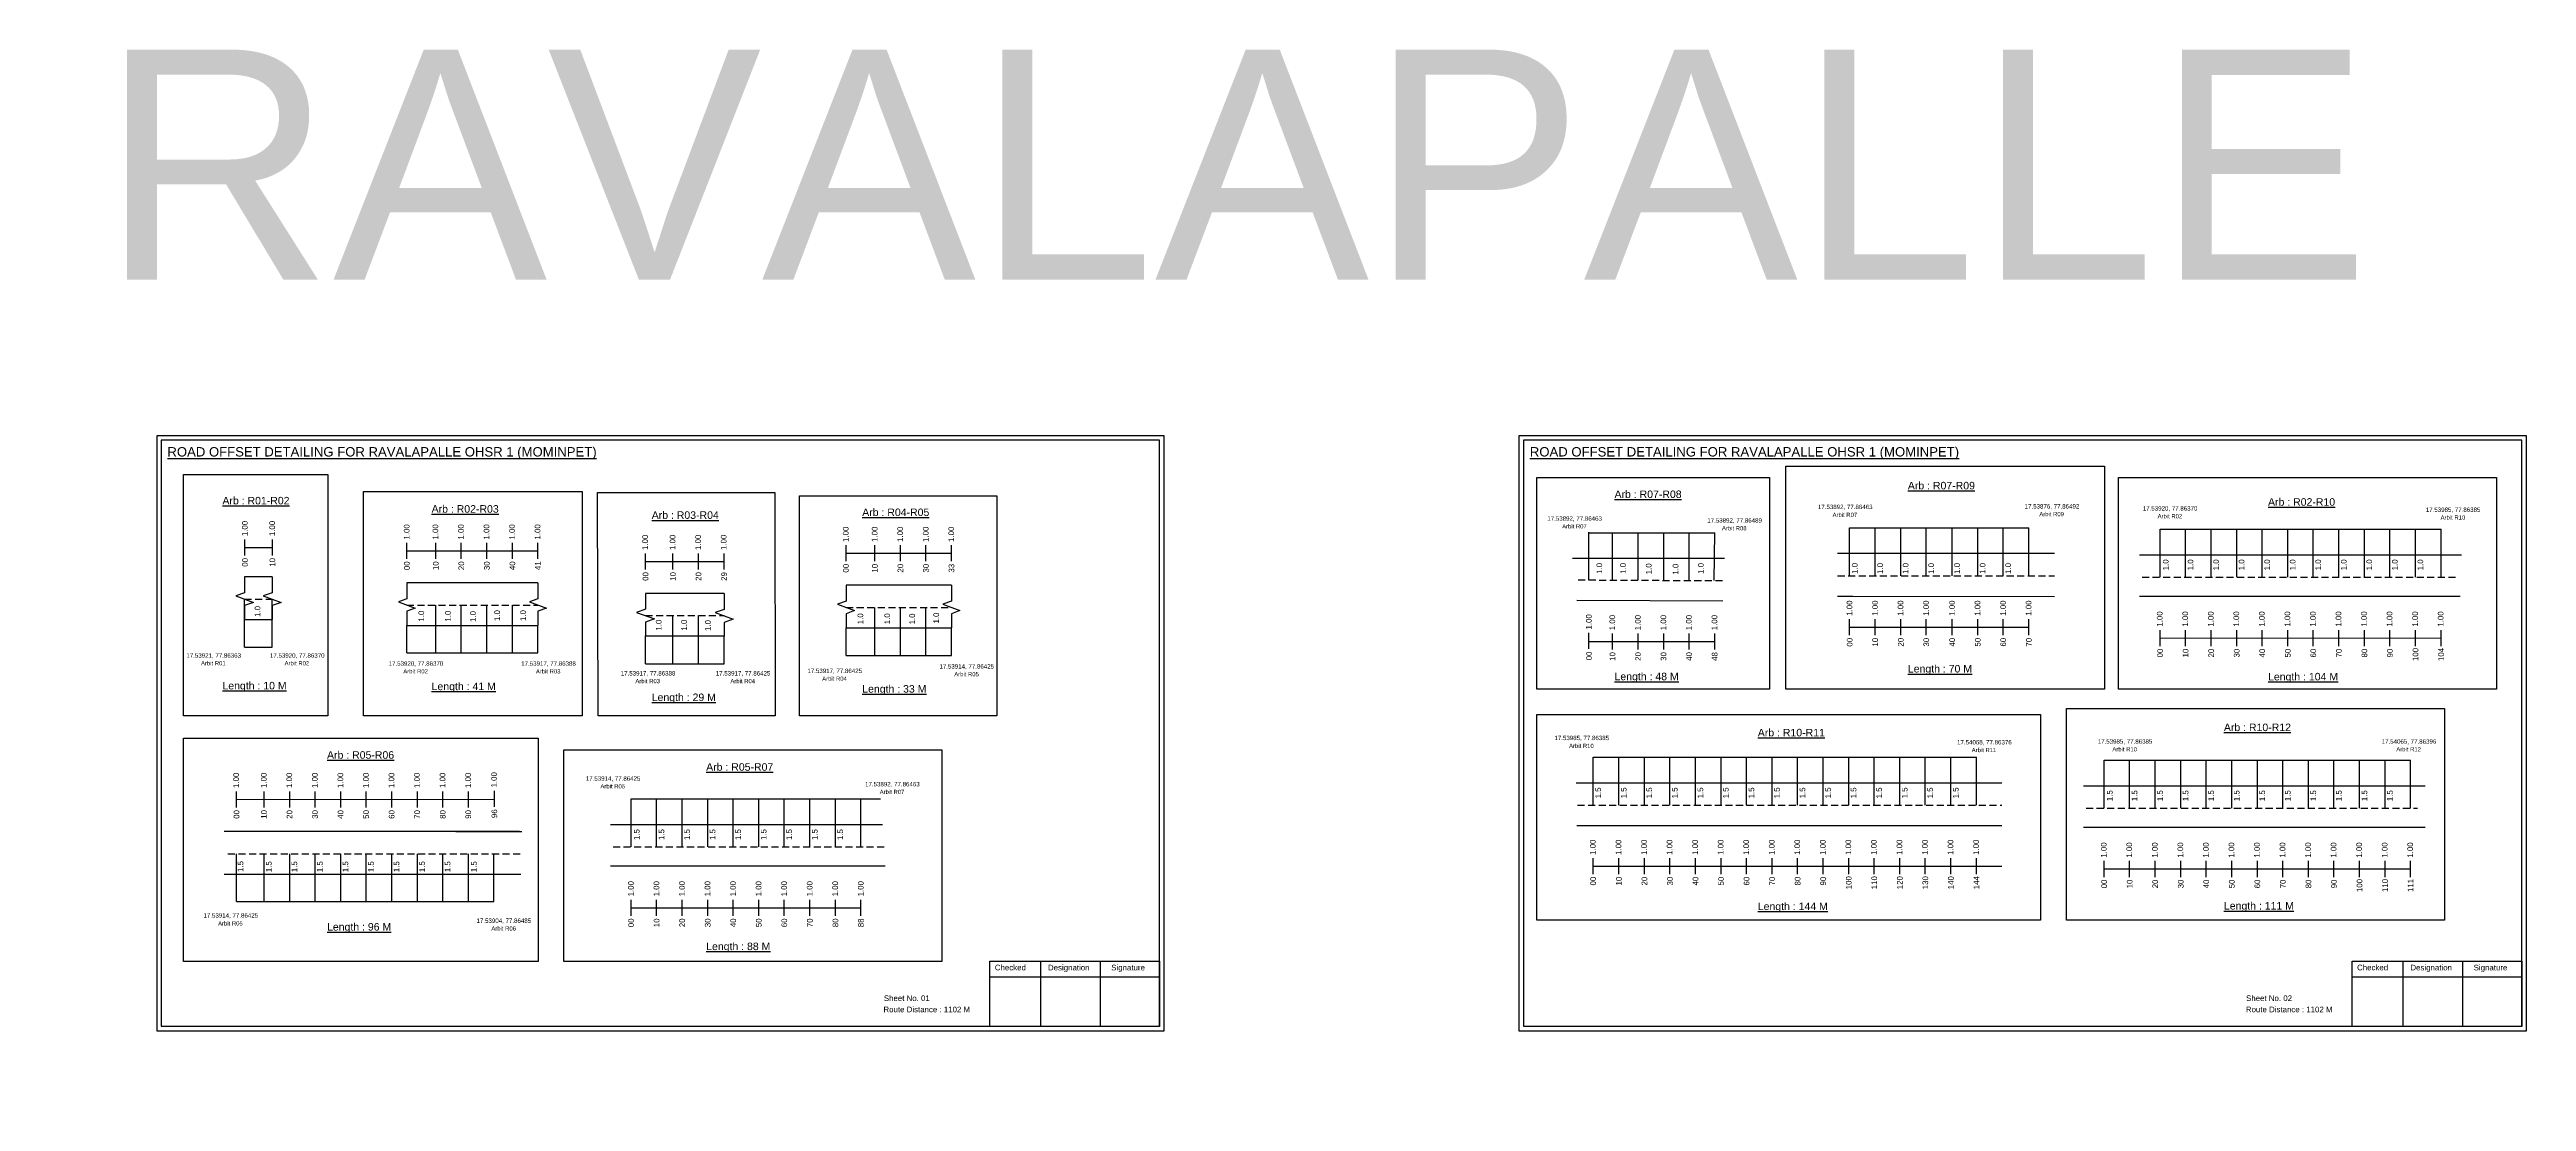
# Model space of a CAD drawing. Header units: inches. Extents: x 740 to 2793, y 71 to 1323.
# Drawn here: x 740 to 2059, y 71 to 631 of the extents above; entities that cross this region are included whole.
import ezdxf

# ---------------------------------------------------------------- set-up
doc = ezdxf.new("R2010")
doc.units = ezdxf.units.IN
doc.header["$MEASUREMENT"] = 0
doc.linetypes.add('DASHED2', pattern=[0.375, 0.25, -0.125])
doc.layers.add('PDF_Geometry', color=7, linetype='Continuous')
doc.layers.add('PDF_Text', color=5, linetype='Continuous')
doc.styles.add('PDF Arial', font='arial.ttf')
doc.styles.get("Standard").update_dxf_attribs({"font": 'arial.ttf'})

msp = doc.modelspace()

# ---------------------------------------------------------------- linework, layer by layer
at = {"color": 217, "true_color": 0x93278f}
for p, q in [((843.6, 361.7), (843.6, 370.3)), ((858.3, 361.7), (858.3, 370.3)), ((843.6, 366), (858.3, 366)), ((929.8, 360), (929.8, 368.5)), ((929.8, 364.2), (999.6, 364.2)), ((945.2, 360), (945.2, 368.5)), ((958.8, 360), (958.8, 368.5)), ((972.4, 360), (972.4, 368.5)), ((986, 360), (986, 368.5)), ((999.6, 360), (999.6, 368.5)), ((1056.9, 354.3), (1056.9, 362.8)), ((1056.9, 358.5), (1098.7, 358.5)), ((1071.5, 354.3), (1071.5, 362.8)), ((1085.1, 354.3), (1085.1, 362.8)), ((1098.7, 354.3), (1098.7, 362.8)), ((1163.7, 358.6), (1163.7, 367.2)), ((1163.7, 362.9), (1219.8, 362.9)), ((1179, 358.6), (1179, 367.2)), ((1192.6, 358.6), (1192.6, 367.2)), ((1206.2, 358.6), (1206.2, 367.2)), ((1219.8, 358.6), (1219.8, 367.2)), ((1559.3, 312), (1559.3, 320.5)), ((1571.9, 311.6), (1571.9, 320.1)), ((1585.5, 311.6), (1585.5, 320.1)), ((1599.1, 311.6), (1599.1, 320.1)), ((1612.7, 311.6), (1612.7, 320.1)), ((1626.3, 311.6), (1626.3, 320.1)), ((1698.1, 319.3), (1698.1, 327.8)), ((1698.1, 323.5), (1793.5, 323.6)), ((1711.7, 319.3), (1711.7, 327.8)), ((1725.3, 319.3), (1725.3, 327.8)), ((1738.9, 319.3), (1738.9, 327.8)), ((1752.7, 319.3), (1752.7, 327.8)), ((1766.3, 319.3), (1766.3, 327.8)), ((1779.9, 319.3), (1779.9, 327.8)), ((1793.5, 319.3), (1793.5, 327.8)), ((1863.4, 313.5), (1863.4, 322)), ((1863.4, 317.7), (2013, 317.8)), ((1877, 313.5), (1877, 322)), ((1890.6, 313.5), (1890.6, 322)), ((1904.2, 313.5), (1904.2, 322)), ((1917.8, 313.5), (1917.8, 322)), ((1931.4, 313.5), (1931.4, 322)), ((1945, 313.5), (1945, 322)), ((1958.6, 313.5), (1958.6, 322)), ((1972.2, 313.5), (1972.2, 322)), ((1985.8, 313.5), (1985.8, 322)), ((1999.4, 313.5), (1999.4, 322)), ((2013, 313.5), (2013, 322)), ((1559.3, 315.9), (1626.3, 315.9)), ((839.1, 227.6), (839.1, 236.1)), ((839.1, 231.8), (976.4, 231.9)), ((853.8, 227.6), (853.8, 236.1)), ((867.4, 227.6), (867.4, 236.1)), ((881, 227.6), (881, 236.1)), ((894.6, 227.6), (894.6, 236.1)), ((908.2, 227.6), (908.2, 236.1)), ((921.8, 227.6), (921.8, 236.1)), ((935.4, 227.6), (935.4, 236.1)), ((949, 227.6), (949, 236.1)), ((962.6, 227.6), (962.6, 236.1)), ((976.4, 227.9), (976.4, 236.4)), ((1561.5, 192), (1561.5, 200.6)), ((1575.2, 192), (1575.2, 200.6)), ((1588.8, 192), (1588.8, 200.6)), ((1602.4, 192), (1602.4, 200.6)), ((1616, 192), (1616, 200.6)), ((1629.6, 192), (1629.6, 200.6)), ((1643.2, 192), (1643.2, 200.6)), ((1656.8, 192), (1656.8, 200.6)), ((1670.4, 192), (1670.4, 200.6)), ((1684, 192), (1684, 200.6)), ((1697.6, 192), (1697.6, 200.6)), ((1711.2, 192), (1711.2, 200.6)), ((1724.8, 192), (1724.8, 200.6)), ((1738.4, 192), (1738.4, 200.6)), ((1752, 192), (1752, 200.6)), ((1765.6, 192), (1765.6, 200.6)), ((1833.6, 190.5), (1833.6, 199.1)), ((1847.2, 190.5), (1847.2, 199.1)), ((1860.8, 190.5), (1860.8, 199.1)), ((1874.4, 190.5), (1874.4, 199.1)), ((1888, 190.5), (1888, 199.1)), ((1901.6, 190.5), (1901.6, 199.1)), ((1915.2, 190.5), (1915.2, 199.1)), ((1928.8, 190.5), (1928.8, 199.1)), ((1942.4, 190.5), (1942.4, 199.1)), ((1956, 190.5), (1956, 199.1)), ((1969.6, 190.5), (1969.6, 199.1)), ((1983.2, 190.5), (1983.2, 199.1)), ((1996.8, 190.5), (1996.8, 199.1)), ((1561.6, 196.3), (1779.2, 196.3)), ((1833.6, 194.8), (1996.8, 194.8)), ((1049.2, 169.9), (1049.2, 178.4)), ((1049.2, 174.1), (1171.6, 174.2)), ((1062.8, 169.9), (1062.8, 178.4)), ((1076.4, 169.9), (1076.4, 178.4)), ((1090, 169.9), (1090, 178.4)), ((1103.6, 169.9), (1103.6, 178.4)), ((1117.2, 169.9), (1117.2, 178.4)), ((1130.8, 169.9), (1130.8, 178.4)), ((1144.4, 169.9), (1144.4, 178.4)), ((1158, 169.9), (1158, 178.4)), ((1171.6, 169.9), (1171.6, 178.4))]:
    msp.add_line(p, q, dxfattribs=at)
for p, q in [((1559.3, 348.6), (1559.3, 374.1)), ((1571.9, 348.5), (1571.9, 373.8)), ((1585.5, 348.5), (1585.5, 373.8)), ((1599.1, 348.5), (1599.1, 373.8)), ((1612.7, 348.3), (1612.7, 373.8)), ((1626, 348.3), (1626.3, 373.8)), ((1698.1, 350.9), (1698.1, 376.5)), ((1711.7, 350.9), (1711.7, 376.5)), ((1725.3, 350.9), (1725.3, 376.5)), ((1738.9, 350.9), (1738.9, 376.5)), ((1752.7, 350.9), (1752.7, 376.5)), ((1766.3, 350.9), (1766.3, 376.5)), ((1779.9, 350.9), (1779.9, 376.5)), ((1793.5, 350.9), (1793.5, 376.5)), ((1863.4, 350.2), (1863.4, 375.7)), ((1877, 350.2), (1877, 375.7)), ((1890.6, 350.2), (1890.6, 375.7)), ((1904.2, 350.2), (1904.2, 375.7)), ((1917.8, 350.2), (1917.8, 375.7)), ((1931.4, 350.2), (1931.4, 375.7)), ((1945, 350.2), (1945, 375.7)), ((1958.6, 350.2), (1958.6, 375.7)), ((1972.2, 350.2), (1972.2, 375.7)), ((1985.8, 350.2), (1985.8, 375.7)), ((1999.4, 350.2), (1999.4, 375.7)), ((2013, 350.2), (2013, 375.7)), ((1631.5, 360.1), (1550.6, 360.1)), ((1807.1, 362.8), (1691.7, 362.8)), ((1852.5, 362), (2023.9, 362)), ((858.1, 350.3), (843.4, 350.3)), ((999.6, 347.2), (929.8, 347.2)), ((1219.8, 345.9), (1163.7, 345.9)), ((843.4, 312.9), (843.4, 338.5)), ((858.1, 312.9), (858.1, 338.5)), ((945.2, 309.8), (945.2, 335.3)), ((958.8, 309.8), (958.8, 335.3)), ((972.4, 309.8), (972.4, 335.3)), ((986, 309.8), (986, 335.3)), ((1098.7, 341.5), (1056.9, 341.5)), ((1179, 308.5), (1179, 334)), ((1192.6, 308.5), (1192.6, 334)), ((1206.2, 308.5), (1206.2, 334)), ((1552.8, 337.9), (1630.5, 337.5)), ((1691.7, 340.1), (1699.8, 340.1)), ((1699.8, 340.1), (1807.1, 339.9)), ((2023.2, 339.9), (1852.5, 339.9)), ((843.4, 327.7), (858.1, 327.7)), ((929.8, 324.5), (999.6, 324.5)), ((929.8, 309.8), (929.8, 324.5)), ((999.6, 309.8), (999.6, 324.5)), ((1056.9, 318.9), (1082.4, 318.9)), ((1056.9, 304.1), (1056.9, 318.9)), ((1071.5, 304.1), (1071.5, 329.7)), ((1082.4, 318.9), (1098.7, 318.9)), ((1085.1, 304.1), (1085.1, 329.7)), ((1098.7, 304.1), (1098.7, 318.9)), ((1163.7, 323.2), (1219.8, 323.2)), ((1163.7, 308.5), (1163.7, 323.2)), ((1219.8, 308.5), (1219.8, 323.2)), ((1561.6, 228.7), (1561.6, 254.3)), ((1575.2, 228.7), (1575.2, 254.3)), ((1588.8, 228.7), (1588.8, 254.3)), ((1602.4, 228.7), (1602.4, 254.3)), ((1616, 228.7), (1616, 254.3)), ((1629.6, 228.7), (1629.6, 254.3)), ((1643.2, 228.7), (1643.2, 254.3)), ((1656.8, 228.7), (1656.8, 254.3)), ((1670.4, 228.7), (1670.4, 254.3)), ((1684, 228.7), (1684, 254.3)), ((1697.6, 228.7), (1697.6, 254.3)), ((1711.2, 228.7), (1711.2, 254.3)), ((1724.8, 228.7), (1724.8, 254.3)), ((1738.4, 228.7), (1738.4, 254.3)), ((1752, 228.7), (1752, 254.3)), ((1765.6, 228.7), (1765.6, 254.3)), ((1833.6, 227.2), (1833.6, 252.8)), ((1847.2, 227.2), (1847.2, 252.8)), ((1860.8, 227.2), (1860.8, 252.8)), ((1874.4, 227.2), (1874.4, 252.8)), ((1888, 227.2), (1888, 252.8)), ((1901.6, 227.2), (1901.6, 252.8)), ((1915.2, 227.2), (1915.2, 252.8)), ((1928.8, 227.2), (1928.8, 252.8)), ((1942.4, 227.2), (1942.4, 252.8)), ((1956, 227.2), (1956, 252.8)), ((1969.6, 227.2), (1969.6, 252.8)), ((1983.2, 227.2), (1983.2, 252.8)), ((1996.8, 227.2), (1996.8, 252.8)), ((1552.4, 240.6), (1779.2, 240.6)), ((1822.7, 239.1), (2004.6, 239.1)), ((1049.2, 206.6), (1049.2, 232.1)), ((1062.8, 206.6), (1062.8, 232.1)), ((1076.4, 206.6), (1076.4, 232.1)), ((1090, 206.6), (1090, 232.1)), ((1103.6, 206.6), (1103.6, 232.1)), ((1117.2, 206.6), (1117.2, 232.1)), ((1130.8, 206.6), (1130.8, 232.1)), ((1144.4, 206.6), (1144.4, 232.1)), ((1158, 206.6), (1158, 232.1)), ((1171.6, 206.6), (1171.6, 232.1)), ((989.8, 214.8), (832.6, 214.8)), ((955.8, 214.8), (991.1, 214.8)), ((1038.3, 218.4), (1183.1, 218.4)), ((1552.9, 217.9), (1779.2, 217.9)), ((2004.6, 216.9), (1822.7, 216.9)), ((839.1, 177.4), (839.1, 202.9)), ((853.8, 177.4), (853.8, 202.9)), ((867.4, 177.4), (867.4, 202.9)), ((881, 177.4), (881, 202.9)), ((894.6, 177.4), (894.6, 202.9)), ((908.2, 177.4), (908.2, 202.9)), ((921.8, 177.4), (921.8, 202.9)), ((935.4, 177.4), (935.4, 202.9)), ((949, 177.4), (949, 202.9)), ((962.6, 177.4), (962.6, 202.9)), ((976.2, 177.4), (976.2, 202.9)), ((832.6, 192.1), (864.7, 192.1)), ((864.7, 192.1), (990.5, 192.1)), ((1184.5, 196.3), (1038.3, 196.3))]:
    msp.add_line(p, q)
at = {"color": 5}
for p, q in [((1559.3, 373.8), (1626.3, 373.8)), ((1698.1, 376.5), (1793.5, 376.5)), ((1863.4, 375.7), (2013, 375.7)), ((843.4, 312.9), (858.1, 312.9)), ((929.8, 309.8), (999.6, 309.8)), ((1056.9, 304.1), (1098.7, 304.1)), ((1163.7, 308.5), (1219.8, 308.5)), ((1561.6, 254.3), (1765.6, 254.3)), ((1833.6, 252.8), (1996.8, 252.8)), ((1049.2, 232.1), (1182, 232.1)), ((839.1, 177.4), (976.2, 177.4))]:
    msp.add_line(p, q, dxfattribs=at)
at = {"linetype": 'DASHED2', "ltscale": 15}
for p, q in [((1553.5, 348.7), (1631.8, 348.3)), ((1691.7, 350.9), (1807.1, 350.9)), ((1853.8, 350.2), (2021.4, 350.2)), ((843.4, 338.5), (858.1, 338.5)), ((929.8, 335.3), (999.6, 335.3)), ((1163.7, 334), (1219.8, 334)), ((1056.9, 329.7), (1098.7, 329.7)), ((1553.2, 228.8), (1779.2, 228.7)), ((1824, 227.2), (2000.4, 227.2)), ((834.5, 202.9), (990.8, 202.9)), ((1039.6, 206.6), (1184, 206.6))]:
    msp.add_line(p, q, dxfattribs=at)
for points in [[(1664.2, 409.3), (1833.8, 409.3), (1833.8, 290.5), (1664.2, 290.5)], [(810.8, 404.9), (887.8, 404.9), (887.8, 276.4), (810.8, 276.4)], [(1531.6, 403.2), (1655.4, 403.2), (1655.4, 290.5), (1531.6, 290.5)], [(1841.3, 403.2), (2042.6, 403.2), (2042.6, 290.5), (1841.3, 290.5)], [(906.7, 395.7), (1023.1, 395.7), (1023.1, 276.4), (906.7, 276.4)], [(1031.4, 395.3), (1125.7, 395.3), (1126, 276.4), (1031.7, 276.4)], [(1138.8, 393.5), (1243.9, 393.5), (1243.9, 276.4), (1138.8, 276.4)], [(1531.6, 277.1), (1799.7, 277.1), (1799.7, 167.6), (1531.6, 167.6)], [(1813.5, 280.2), (2014.8, 280.2), (2014.8, 167.6), (1813.5, 167.6)], [(810.8, 264.4), (999.8, 264.4), (999.8, 145.5), (810.8, 145.5)], [(1013.4, 258.2), (1214.7, 258.2), (1214.7, 145.5), (1013.4, 145.5)]]:
    msp.add_lwpolyline(points, close=True)
at = {"linetype": 'Continuous'}
for points in [[(843.4, 350.3), (843.4, 341.9), (838.7, 340.2), (848.2, 336.7), (843.4, 335), (843.4, 327.7)], [(858.1, 350.3), (858.1, 341.9), (853.3, 340.2), (862.8, 336.7), (858.1, 335), (858.1, 327.7)], [(929.8, 347.2), (929.8, 338.6), (925.3, 337), (934.3, 333.7), (929.8, 332.1), (929.8, 324.5)], [(999.6, 347.2), (999.6, 338.6), (995.1, 337), (1004.1, 333.7), (999.6, 332.1), (999.6, 324.5)], [(1163.7, 345.9), (1163.7, 337.3), (1159.2, 335.7), (1168.2, 332.4), (1163.7, 330.7), (1163.7, 323.2)], [(1219.8, 345.9), (1219.8, 337.3), (1215.3, 335.7), (1224.3, 332.4), (1219.8, 330.7), (1219.8, 323.2)], [(1219.8, 345.9), (1219.8, 337.3), (1215.3, 335.7), (1224.3, 332.4), (1219.8, 330.7), (1219.8, 323.2)], [(1056.9, 341.5), (1056.9, 333.1), (1052.1, 331.4), (1061.6, 327.9), (1056.9, 326.2), (1056.9, 318.9)], [(1098.7, 341.5), (1098.7, 333), (1094, 331.3), (1103.5, 327.8), (1098.7, 326.1), (1098.7, 318.8)]]:
    msp.add_lwpolyline(points, dxfattribs=at)
msp.add_arc((769.5, 101), 30, 0, 0)
at = {"layer": 'PDF_Geometry'}
for points in [[(796.6, 425.4), (796.6, 108.7), (1333, 108.7), (1333, 425.4)], [(798.9, 423.1), (798.9, 111.1), (1330.6, 111.1), (1330.6, 423.1)], [(1522, 425.4), (1522, 108.7), (2058.5, 108.7), (2058.5, 425.4)], [(1524.4, 423.1), (1524.4, 111.1), (2056.1, 111.1), (2056.1, 423.1)]]:
    msp.add_lwpolyline(points, close=True, dxfattribs=at)
at = {"layer": 'PDF_Geometry', "color": 242, "true_color": 0xcc1f26}
for points in [[(1330.6, 111), (1240.3, 111), (1240.3, 145.7), (1330.6, 145.7)], [(2056.1, 111), (1965.7, 111), (1965.7, 145.7), (2056.1, 145.7)]]:
    msp.add_lwpolyline(points, close=True, dxfattribs=at)
for points in [[(1267.2, 145.7), (1267.2, 111)], [(1299, 145.7), (1299, 111)], [(1992.7, 145.7), (1992.7, 111)], [(2024.5, 145.7), (2024.5, 111)], [(1240.3, 137.3), (1330.6, 137.3)], [(1965.7, 137.3), (2056.1, 137.3)]]:
    msp.add_lwpolyline(points, dxfattribs=at)

# ---------------------------------------------------------------- texts
for s, height, p in [('RAVALAPALLE ', 122.535, (766.8, 508.5)), ('Route Distance : 1102 M', 3, (1183.6, 118.5)), ('Sheet No. 01', 3, (1183.8, 124.5)), ('Sheet No. 02', 3, (1909.2, 124.5)), ('Route Distance : 1102 M', 3, (1909.1, 118.5))]:
    msp.add_text(s, height=height).set_placement(p)
at = {"color": 242, "true_color": 0xcd2027}
for s, height, p in [('%%UROAD OFFSET DETAILING FOR RAVALAPALLE OHSR 1 (MOMINPET)', 5, (802.3, 414.4)), ('%%UROAD OFFSET DETAILING FOR RAVALAPALLE OHSR 1 (MOMINPET)', 5, (1527.8, 414.4)), ('%%UArb : R07-R08', 4, (1572.9, 392.3)), ('%%UArb : R07-R09', 4, (1729.1, 396.9)), ('%%UArb : R01-R02', 4, (831.6, 388.9)), ('%%UArb : R02-R03', 4, (943, 384.5)), ('%%UArb : R03-R04', 4, (1060.2, 381.2)), ('%%UArb : R04-R05', 4, (1172.3, 382.7)), ('%%UArb : R02-R10', 4, (1920.9, 388.2)), ('%%ULength : 70 M', 4, (1729.1, 299.4)), ('%%ULength : 10 M', 4, (831.6, 290.4)), ('%%ULength : 41 M', 4, (943, 290)), ('%%ULength : 33 M', 4, (1172.3, 288.7)), ('%%ULength : 48 M', 4, (1572.9, 295.3)), ('%%ULength : 104 M', 4, (1920.9, 295.2)), ('%%ULength : 29 M', 4, (1060.2, 284.2)), ('%%UArb : R10-R11', 4, (1649.2, 265.4)), ('%%UArb : R10-R12', 4, (1897.4, 268.2)), ('%%UArb : R05-R06', 4, (887.3, 253.5)), ('%%UArb : R05-R07', 4, (1089.2, 247.1)), ('%%ULength : 144 M', 4, (1649.2, 172.9)), ('%%ULength : 111 M', 4, (1897.4, 173.2)), ('%%ULength : 96 M', 4, (887.3, 162)), ('%%ULength : 88 M', 4, (1089.2, 151.6))]:
    msp.add_text(s, height=height, dxfattribs=at).set_placement(p)
at = {"color": 5}
for s, height, p in [('17.53892, 77.86463', 2.34, (1537.1, 380.2)), ('17.53892, 77.86463', 2.34, (1681.2, 386.4)), ('Arbit R07', 2.25, (1689, 382.2)), ('17.53876, 77.86492', 2.34, (1791.3, 386.7)), ('Arbit R09', 2.25, (1799.1, 382.6)), ('17.53920, 77.86370', 2.34, (1854.2, 385.6)), ('Arbit R02', 2.25, (1862.1, 381.5)), ('17.53985, 77.86385', 2.34, (2004.9, 384.9)), ('Arbit R10', 2.25, (2012.8, 380.8)), ('Arbit R07', 2.25, (1545, 376.1)), ('17.53892, 77.86489', 2.34, (1622.3, 379.2)), ('Arbit R08', 2.25, (1630.1, 375.1)), ('17.53921, 77.86363', 2.34, (812.4, 307.3)), ('Arbit R01', 2.25, (820.2, 303.2)), ('17.53920, 77.86370', 2.34, (856.9, 307.3)), ('Arbit R02', 2.25, (864.7, 303.2)), ('17.53920, 77.86370', 2.34, (920.1, 303)), ('17.53917, 77.86388', 2.34, (990.7, 303)), ('17.53914, 77.86425', 2.34, (1213.4, 301.5)), ('Arbit R02', 2.25, (927.9, 298.9)), ('Arbit R03', 2.25, (998.5, 298.9)), ('17.53917, 77.86388', 2.34, (1043.7, 297.8)), ('Arbit R03', 2.25, (1051.5, 293.7)), ('17.53917, 77.86425', 2.34, (1094.3, 297.8)), ('Arbit R04', 2.25, (1102.1, 293.7)), ('17.53917, 77.86425', 2.34, (1143.1, 299.1)), ('Arbit R04', 2.25, (1151, 295)), ('Arbit R05', 2.25, (1221.3, 297.4)), ('17.53985, 77.86385', 2.34, (1540.9, 263.4)), ('17.53985, 77.86385', 2.34, (1830.2, 261.5)), ('17.54065, 77.86396', 2.34, (1981.4, 261.5)), ('Arbit R10', 2.25, (1548.7, 259.2)), ('17.54068, 77.86376', 2.34, (1755.3, 261.1)), ('Arbit R11', 2.25, (1763.1, 257)), ('Arbit R10', 2.25, (1838, 257.4)), ('Arbit R12', 2.25, (1989.2, 257.4)), ('17.53914, 77.86425', 2.34, (1025.1, 241.8)), ('Arbit R05', 2.25, (1032.9, 237.7)), ('17.53892, 77.86463', 2.34, (1173.8, 238.8)), ('Arbit R07', 2.25, (1181.6, 234.7)), ('17.53914, 77.86425', 2.34, (821.5, 168.9)), ('Arbit R05', 2.25, (829.3, 164.7)), ('17.53904, 77.86485', 2.34, (966.9, 166.1)), ('Arbit R06', 2.25, (974.8, 162))]:
    msp.add_text(s, height=height, dxfattribs=at).set_placement(p)
at = {"color": 217, "true_color": 0x93278f}
for s, p in [('1.00', (845, 372)), ('1.00', (859.6, 372)), ('1.00', (931.2, 370.2)), ('1.00', (946.5, 370.2)), ('1.00', (960.1, 370.2)), ('1.00', (973.7, 370.2)), ('1.00', (987.3, 370.2)), ('1.00', (1000.9, 370.2)), ('1.00', (1058.2, 364.6)), ('1.00', (1072.8, 364.6)), ('1.00', (1086.4, 364.6)), ('1.00', (1100, 364.6)), ('1.00', (1165, 368.9)), ('1.00', (1180.4, 368.9)), ('1.00', (1194, 368.9)), ('1.00', (1207.6, 368.9)), ('1.00', (1221.2, 368.9)), ('00', (845.1, 355.7)), ('10', (859.7, 355.7)), ('00', (931.3, 353.9)), ('10', (946.7, 353.9)), ('20', (960.3, 353.9)), ('30', (973.9, 353.9)), ('40', (987.5, 353.9)), ('41', (1001.1, 353.9)), ('00', (1165.1, 352.6)), ('10', (1180.5, 352.6)), ('20', (1194.1, 352.6)), ('30', (1207.7, 352.6)), ('33', (1221.3, 352.6)), ('00', (1058.4, 348.2)), ('10', (1073, 348.2)), ('20', (1086.6, 348.2)), ('29', (1100.2, 348.2)), ('1.00', (1560.7, 322.3)), ('1.00', (1573.2, 321.9)), ('1.00', (1586.8, 321.9)), ('1.00', (1600.4, 321.9)), ('1.00', (1614, 321.9)), ('1.00', (1627.6, 321.9)), ('1.00', (1699.5, 329.6)), ('1.00', (1713.1, 329.6)), ('1.00', (1726.7, 329.6)), ('1.00', (1740.3, 329.6)), ('1.00', (1754.1, 329.6)), ('1.00', (1767.7, 329.6)), ('1.00', (1781.3, 329.6)), ('1.00', (1794.9, 329.6)), ('1.00', (1864.7, 323.8)), ('1.00', (1878.3, 323.8)), ('1.00', (1891.9, 323.8)), ('1.00', (1905.5, 323.8)), ('1.00', (1919.1, 323.8)), ('1.00', (1932.7, 323.8)), ('1.00', (1946.3, 323.8)), ('1.00', (1959.9, 323.8)), ('1.00', (1973.5, 323.8)), ('1.00', (1987.1, 323.8)), ('1.00', (2000.7, 323.8)), ('1.00', (2014.3, 323.8)), ('00', (1699.6, 313.2)), ('10', (1713.2, 313.2)), ('20', (1726.8, 313.2)), ('30', (1740.4, 313.2)), ('40', (1754.2, 313.2)), ('50', (1767.8, 313.2)), ('60', (1781.4, 313.2)), ('70', (1795, 313.2)), ('00', (1560.8, 305.9)), ('10', (1573.3, 305.6)), ('20', (1586.9, 305.6)), ('30', (1600.5, 305.6)), ('40', (1614.1, 305.6)), ('48', (1627.7, 305.6)), ('00', (1864.9, 307.4)), ('10', (1878.5, 307.4)), ('20', (1892.1, 307.4)), ('30', (1905.7, 307.4)), ('40', (1919.3, 307.4)), ('50', (1932.9, 307.4)), ('60', (1946.5, 307.4)), ('70', (1960.1, 307.4)), ('80', (1973.7, 307.4)), ('90', (1987.3, 307.4)), ('100', (2000.9, 305.5)), ('104', (2014.5, 305.5)), ('1.00', (840.4, 237.9)), ('1.00', (855.1, 237.9)), ('1.00', (868.7, 237.9)), ('1.00', (882.3, 237.9)), ('1.00', (895.9, 237.9)), ('1.00', (909.5, 237.9)), ('1.00', (923.1, 237.9)), ('1.00', (936.7, 237.9)), ('1.00', (950.3, 237.9)), ('1.00', (963.9, 237.9)), ('1.00', (977.7, 238.2)), ('00', (840.6, 221.5)), ('10', (855.2, 221.5)), ('20', (868.8, 221.5)), ('30', (882.4, 221.5)), ('40', (896, 221.5)), ('50', (909.6, 221.5)), ('60', (923.2, 221.5)), ('70', (936.8, 221.5)), ('80', (950.4, 221.5)), ('90', (964, 221.5)), ('96', (977.9, 221.9)), ('1.00', (1562.8, 202.3)), ('1.00', (1576.5, 202.3)), ('1.00', (1590.1, 202.3)), ('1.00', (1603.7, 202.3)), ('1.00', (1617.3, 202.3)), ('1.00', (1630.9, 202.3)), ('1.00', (1644.5, 202.3)), ('1.00', (1658.1, 202.3)), ('1.00', (1671.7, 202.3)), ('1.00', (1685.3, 202.3)), ('1.00', (1698.9, 202.3)), ('1.00', (1712.5, 202.3)), ('1.00', (1726.1, 202.3)), ('1.00', (1739.7, 202.3)), ('1.00', (1753.3, 202.3)), ('1.00', (1766.9, 202.3)), ('1.00', (1834.9, 200.8)), ('1.00', (1848.5, 200.8)), ('1.00', (1862.1, 200.8)), ('1.00', (1875.7, 200.8)), ('1.00', (1889.3, 200.8)), ('1.00', (1902.9, 200.8)), ('1.00', (1916.5, 200.8)), ('1.00', (1930.1, 200.8)), ('1.00', (1943.7, 200.8)), ('1.00', (1957.3, 200.8)), ('1.00', (1970.9, 200.8)), ('1.00', (1984.5, 200.8)), ('1.00', (1998.1, 200.8)), ('1.00', (1050.6, 180.2)), ('1.00', (1064.2, 180.2)), ('1.00', (1077.8, 180.2)), ('1.00', (1091.4, 180.2)), ('1.00', (1105, 180.2)), ('1.00', (1118.6, 180.2)), ('1.00', (1132.2, 180.2)), ('1.00', (1145.8, 180.2)), ('1.00', (1159.4, 180.2)), ('1.00', (1173, 180.2)), ('00', (1563, 186)), ('10', (1576.7, 186)), ('20', (1590.3, 186)), ('30', (1603.9, 186)), ('40', (1617.5, 186)), ('50', (1631.1, 186)), ('60', (1644.7, 186)), ('70', (1658.3, 186)), ('80', (1671.9, 186)), ('90', (1685.5, 186)), ('100', (1699.1, 184)), ('110', (1712.7, 184)), ('120', (1726.3, 184)), ('130', (1739.9, 184)), ('140', (1753.5, 184)), ('144', (1767.1, 184)), ('00', (1835.1, 184.5)), ('10', (1848.7, 184.5)), ('20', (1862.3, 184.5)), ('30', (1875.9, 184.5)), ('40', (1889.5, 184.5)), ('50', (1903.1, 184.5)), ('60', (1916.7, 184.5)), ('70', (1930.3, 184.5)), ('80', (1943.9, 184.5)), ('90', (1957.5, 184.5)), ('100', (1971.1, 182.5)), ('110', (1984.7, 182.5)), ('111', (1998.3, 182.5)), ('00', (1050.7, 163.8)), ('10', (1064.3, 163.8)), ('20', (1077.9, 163.8)), ('30', (1091.5, 163.8)), ('40', (1105.1, 163.8)), ('50', (1118.7, 163.8)), ('60', (1132.3, 163.8)), ('70', (1145.9, 163.8)), ('80', (1159.5, 163.8)), ('88', (1173.1, 163.8))]:
    msp.add_text(s, height=3, rotation=90, dxfattribs=at).set_placement(p)
for s, p in [('1.0', (1566.3, 351.9)), ('1.0', (1578.9, 351.9)), ('1.0', (1592.6, 351.7)), ('1.0', (1606.9, 351.5)), ('1.0', (1620.4, 351.9)), ('1.0', (1702.3, 351.9)), ('1.0', (1715.8, 351.9)), ('1.0', (1729.4, 351.9)), ('1.0', (1743, 351.9)), ('1.0', (1756.8, 351.9)), ('1.0', (1770.4, 351.9)), ('1.0', (1784, 351.9)), ('1.0', (1867.9, 353.8)), ('1.0', (1881.1, 353.8)), ('1.0', (1894.7, 353.8)), ('1.0', (1908.3, 353.8)), ('1.0', (1921.9, 353.8)), ('1.0', (1935.5, 353.8)), ('1.0', (1949.1, 353.8)), ('1.0', (1962.7, 353.8)), ('1.0', (1976.3, 353.8)), ('1.0', (1989.9, 353.8)), ('1.0', (2003.5, 353.8)), ('1.0', (851.8, 329)), ('1.0', (939, 326.5)), ('1.0', (953.2, 326.5)), ('1.0', (966.5, 326.3)), ('1.0', (979.4, 326.8)), ('1.0', (993.2, 326.8)), ('1.0', (1172.8, 325.1)), ('1.0', (1187.1, 325.1)), ('1.0', (1200.4, 325)), ('1.0', (1213.2, 325.5)), ('1.0', (1065.4, 321.7)), ('1.0', (1078.9, 321.7)), ('1.0', (1091.6, 321.5)), ('1.5', (1565.7, 232.4)), ('1.5', (1579.3, 232.4)), ('1.5', (1592.9, 232.4)), ('1.5', (1606.5, 232.4)), ('1.5', (1620.1, 232.4)), ('1.5', (1633.7, 232.4)), ('1.5', (1647.3, 232.4)), ('1.5', (1660.9, 232.4)), ('1.5', (1674.5, 232.4)), ('1.5', (1688.1, 232.4)), ('1.5', (1701.7, 232.4)), ('1.5', (1715.3, 232.4)), ('1.5', (1728.9, 232.4)), ('1.5', (1742.5, 232.4)), ('1.5', (1756.1, 232.4)), ('1.5', (1838.1, 230.9)), ('1.5', (1851.3, 230.9)), ('1.5', (1864.9, 230.9)), ('1.5', (1878.5, 230.9)), ('1.5', (1892.1, 230.9)), ('1.5', (1905.7, 230.9)), ('1.5', (1919.3, 230.9)), ('1.5', (1932.9, 230.9)), ('1.5', (1946.5, 230.9)), ('1.5', (1960.1, 230.9)), ('1.5', (1973.7, 230.9)), ('1.5', (1987.3, 230.9)), ('1.5', (1053.7, 210.2)), ('1.5', (1066.9, 210.2)), ('1.5', (1080.5, 210.2)), ('1.5', (1094.1, 210.2)), ('1.5', (1107.7, 210.2)), ('1.5', (1121.3, 210.2)), ('1.5', (1134.9, 210.2)), ('1.5', (1148.5, 210.2)), ('1.5', (1162.1, 210.2)), ('1.5', (842.7, 193.2)), ('1.5', (857.8, 193.1)), ('1.5', (871.4, 193.1)), ('1.5', (885, 193.1)), ('1.5', (898.6, 193.1)), ('1.5', (912.2, 193.1)), ('1.5', (925.8, 193.1)), ('1.5', (939.4, 193.1)), ('1.5', (953, 193.1)), ('1.5', (967, 193.1))]:
    msp.add_text(s, height=3, rotation=90).set_placement(p)
at = {"layer": 'PDF_Text', "color": 7, "attachment_point": 7, "style": 'PDF Arial'}
for s, insert, char_height in [('Checked', (1242.9, 140.8), 3), ('Designation', (1271.2, 139.9), 3.001), ('Signature', (1304.9, 139.9), 3), ('Checked', (1968.3, 140.8), 3), ('Designation', (1996.7, 139.9), 3.001), ('Signature', (2030.4, 139.9), 3)]:
    msp.add_mtext(s, dxfattribs=dict(at, insert=insert, char_height=char_height))

doc.saveas('drawing.dxf')
